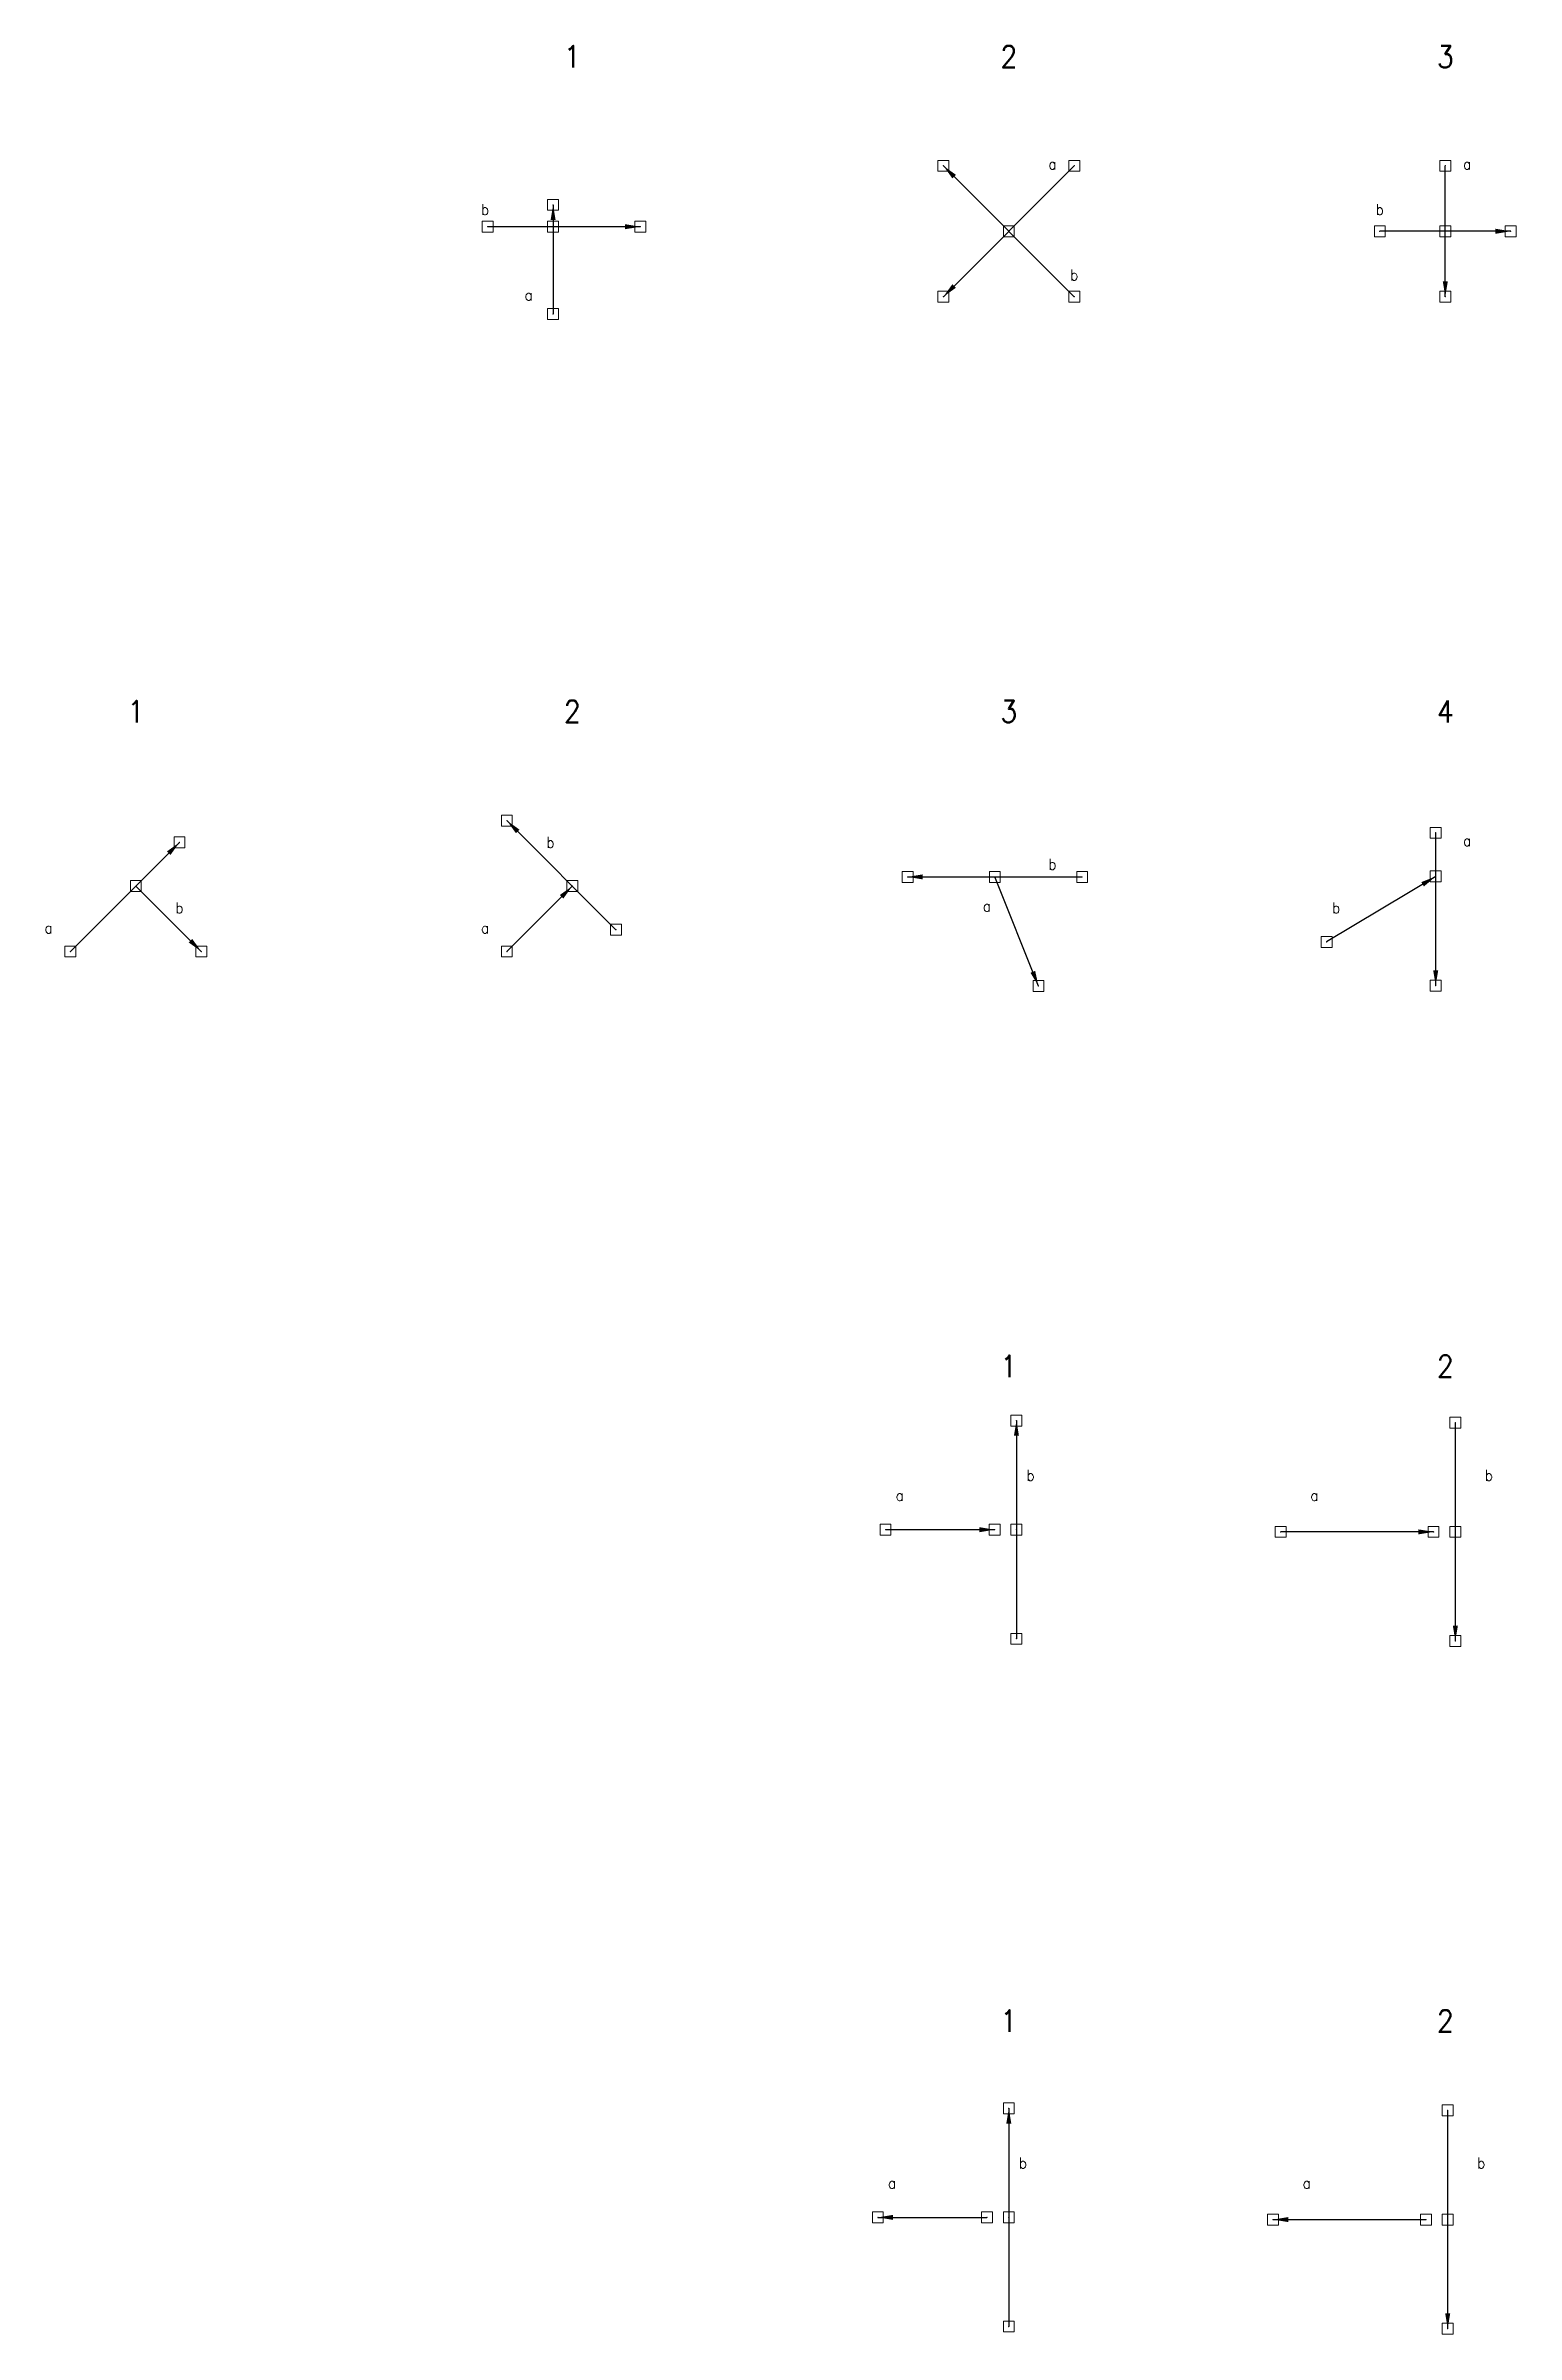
# Model space of a CAD drawing. Header units: millimetres. Extents: x -1416 to 1262, y -2157 to 113.
# Drawn here: x -841 to -168, y -964 to 85 of the extents above; entities that cross this region are included whole.
import ezdxf

# ---------------------------------------------------------------- set-up
doc = ezdxf.new("R2010")
doc.units = ezdxf.units.MM
doc.header["$PDMODE"] = 64
doc.header["$PDSIZE"] = 5
doc.layers.get('0').update_dxf_attribs({"lineweight": 0, "true_color": 0xffffff})
doc.layers.add('labels - figures', color=7, linetype='Continuous', lineweight=140, true_color=0xffffff)
doc.styles.get("Standard").update_dxf_attribs({"font": ''})
doc.styles.add('textstyle100', font='')
doc.styles.add('textstyle101', font='')
doc.styles.add('textstyle12', font='')
doc.styles.add('textstyle121', font='')
doc.styles.add('textstyle124', font='')
doc.styles.add('textstyle132', font='')
doc.styles.add('textstyle133', font='')
doc.styles.add('textstyle144', font='')
doc.styles.add('textstyle154', font='')
doc.styles.add('textstyle155', font='')
doc.styles.add('textstyle162', font='')
doc.styles.add('textstyle163', font='')
doc.styles.add('textstyle164', font='')
doc.styles.add('textstyle167', font='')
doc.styles.add('textstyle18', font='')
doc.styles.add('textstyle186', font='')
doc.styles.add('textstyle187', font='')
doc.styles.add('textstyle19', font='')
doc.styles.add('textstyle196', font='')
doc.styles.add('textstyle199', font='')
doc.styles.add('textstyle46', font='')
doc.styles.add('textstyle47', font='')
doc.styles.add('textstyle48', font='')
doc.styles.add('textstyle60', font='')
doc.styles.add('textstyle65', font='')
doc.styles.add('textstyle70', font='')
doc.styles.add('textstyle71', font='')
doc.styles.add('textstyle80', font='')
doc.styles.add('textstyle82', font='')
doc.styles.add('textstyle83', font='')
doc.styles.add('textstyle88', font='')
doc.styles.add('textstyle9', font='')
doc.styles.add('textstyle99', font='')
doc.styles.get('Standard').set_extended_font_data('txt')
doc.styles.get('textstyle100').set_extended_font_data('Standard')
doc.styles.get('textstyle101').set_extended_font_data('Standard')
doc.styles.get('textstyle12').set_extended_font_data('Standard')
doc.styles.get('textstyle121').set_extended_font_data('Standard')
doc.styles.get('textstyle124').set_extended_font_data('Standard')
doc.styles.get('textstyle132').set_extended_font_data('Standard')
doc.styles.get('textstyle133').set_extended_font_data('Standard')
doc.styles.get('textstyle144').set_extended_font_data('Standard')
doc.styles.get('textstyle154').set_extended_font_data('Standard')
doc.styles.get('textstyle155').set_extended_font_data('Standard')
doc.styles.get('textstyle162').set_extended_font_data('Standard')
doc.styles.get('textstyle163').set_extended_font_data('Standard')
doc.styles.get('textstyle164').set_extended_font_data('Standard')
doc.styles.get('textstyle167').set_extended_font_data('Standard')
doc.styles.get('textstyle18').set_extended_font_data('Standard')
doc.styles.get('textstyle186').set_extended_font_data('Standard')
doc.styles.get('textstyle187').set_extended_font_data('Standard')
doc.styles.get('textstyle19').set_extended_font_data('Standard')
doc.styles.get('textstyle196').set_extended_font_data('Standard')
doc.styles.get('textstyle199').set_extended_font_data('Standard')
doc.styles.get('textstyle46').set_extended_font_data('Standard')
doc.styles.get('textstyle47').set_extended_font_data('Standard')
doc.styles.get('textstyle48').set_extended_font_data('Standard')
doc.styles.get('textstyle60').set_extended_font_data('Standard')
doc.styles.get('textstyle65').set_extended_font_data('Standard')
doc.styles.get('textstyle70').set_extended_font_data('Standard')
doc.styles.get('textstyle71').set_extended_font_data('Standard')
doc.styles.get('textstyle80').set_extended_font_data('Standard')
doc.styles.get('textstyle82').set_extended_font_data('Standard')
doc.styles.get('textstyle83').set_extended_font_data('Standard')
doc.styles.get('textstyle88').set_extended_font_data('Standard')
doc.styles.get('textstyle9').set_extended_font_data('Standard')
doc.styles.get('textstyle99').set_extended_font_data('Standard')
doc.dimstyles.get("Standard").update_dxf_attribs({"dimtxt": 2.5, "dimasz": 7, "dimexe": 5, "dimexo": 2.5, "dimgap": 2.5, "dimtad": 1, "dimtxsty": 'Standard', "dimcen": 2.5, "dimadec": 0, "dimazin": 0, "dimtfac": 1, "dimtmove": 0, "dimatfit": 3, "dimfxl": 1, "dimarcsym": 0})

msp = doc.modelspace()

# ---------------------------------------------------------------- texts
at = {"char_height": 5, "attachment_point": 5}
for s, insert, style in [('a', (-380, 30.8), 'textstyle71'), ('a', (-190, 30.8), 'textstyle60'), ('b', (-640, 10), 'textstyle133'), ('b', (-230, 10), 'textstyle124'), ('b', (-370, -20), 'textstyle121'), ('a', (-620, -29.2), 'textstyle70'), ('b', (-610, -280), 'textstyle101'), ('a', (-190, -279.2), 'textstyle48'), ('b', (-380, -290), 'textstyle100'), ('b', (-780, -310), 'textstyle99'), ('a', (-410, -309.2), 'textstyle65'), ('b', (-250, -310), 'textstyle80'), ('a', (-840, -319.2), 'textstyle47'), ('a', (-640, -319.2), 'textstyle46'), ('b', (-390, -570), 'textstyle83'), ('b', (-180, -570), 'textstyle82'), ('a', (-450, -579.2), 'textstyle19'), ('a', (-260, -579.2), 'textstyle18'), ('b', (-393.5, -885.1), 'textstyle88'), ('b', (-183.5, -885.1), 'textstyle132'), ('a', (-453.5, -894.3), 'textstyle12'), ('a', (-263.5, -894.3), 'textstyle9')]:
    msp.add_mtext(s, dxfattribs=dict(at, insert=insert, style=style))
at = {"layer": 'labels - figures', "char_height": 10, "attachment_point": 5}
for s, insert, style in [('1', (-600, 80), 'textstyle144'), ('2', (-400, 80), 'textstyle186'), ('3', (-200, 80), 'textstyle187'), ('1', (-800, -220), 'textstyle167'), ('2', (-600, -220), 'textstyle162'), ('3', (-400, -220), 'textstyle164'), ('4', (-200, -220), 'textstyle163'), ('1', (-400, -520), 'textstyle196'), ('2', (-200, -520), 'textstyle199'), ('1', (-400, -820), 'textstyle155'), ('2', (-200, -820), 'textstyle154')]:
    msp.add_mtext(s, dxfattribs=dict(at, insert=insert, style=style))

# ---------------------------------------------------------------- linework, layer by layer
for p in [(-430, 30), (-370, 30), (-200, 30), (-608.8, 12.1), (-638.8, 2.1), (-608.8, 2.1), (-568.8, 2.1), (-400, 0), (-230, 0), (-200, 0), (-170, 0), (-430, -30), (-370, -30), (-200, -30), (-608.8, -37.9), (-630, -270), (-780, -280), (-204.4, -275.6), (-446.4, -295.8), (-406.4, -295.8), (-366.4, -295.8), (-204.4, -295.6), (-800, -300), (-600, -300), (-580, -320), (-254.4, -325.6), (-830, -330), (-770, -330), (-630, -330), (-386.4, -345.8), (-204.4, -345.6), (-396.5, -544.9), (-195.4, -545.9), (-456.5, -594.9), (-406.5, -594.9), (-396.5, -594.9), (-275.4, -595.9), (-205.4, -595.9), (-195.4, -595.9), (-396.5, -644.9), (-195.4, -645.9), (-400, -860), (-198.9, -861), (-460, -910), (-410, -910), (-400, -910), (-278.9, -911), (-208.9, -911), (-198.9, -911), (-400, -960), (-198.9, -961)]:
    msp.add_point(p)

msp.set_redraw_order([(e.dxf.handle, doc.entitydb.next_handle()) for e in msp.query("TEXT MTEXT ATTDEF DIMENSION ARC_DIMENSION")])  # texts and dimensions are drawn at this point

# ---------------------------------------------------------------- leaders
for points in [[(-430, 30), (-370, -30)], [(-430, -30), (-370, 30)], [(-200, -30), (-200, 30)], [(-608.8, 12.1), (-608.8, -37.9)], [(-568.8, 2.1), (-638.8, 2.1)], [(-170, 0), (-230, 0)], [(-630, -270), (-580, -320)], [(-780, -280), (-830, -330)], [(-204.4, -345.6), (-204.4, -275.6)], [(-770, -330), (-800, -300)], [(-600, -300), (-630, -330)], [(-446.4, -295.8), (-366.4, -295.8)], [(-386.4, -345.8), (-406.4, -295.8)], [(-204.4, -295.6), (-254.4, -325.6)], [(-396.5, -544.9), (-396.5, -644.9)], [(-195.4, -645.9), (-195.4, -545.9)], [(-406.5, -594.9), (-456.5, -594.9)], [(-205.4, -595.9), (-275.4, -595.9)], [(-400, -860), (-400, -960)], [(-198.9, -961), (-198.9, -861)], [(-460, -910), (-410, -910)], [(-278.9, -911), (-208.9, -911)]]:
    msp.add_leader(points, dimstyle='Standard')

doc.saveas('drawing.dxf')
